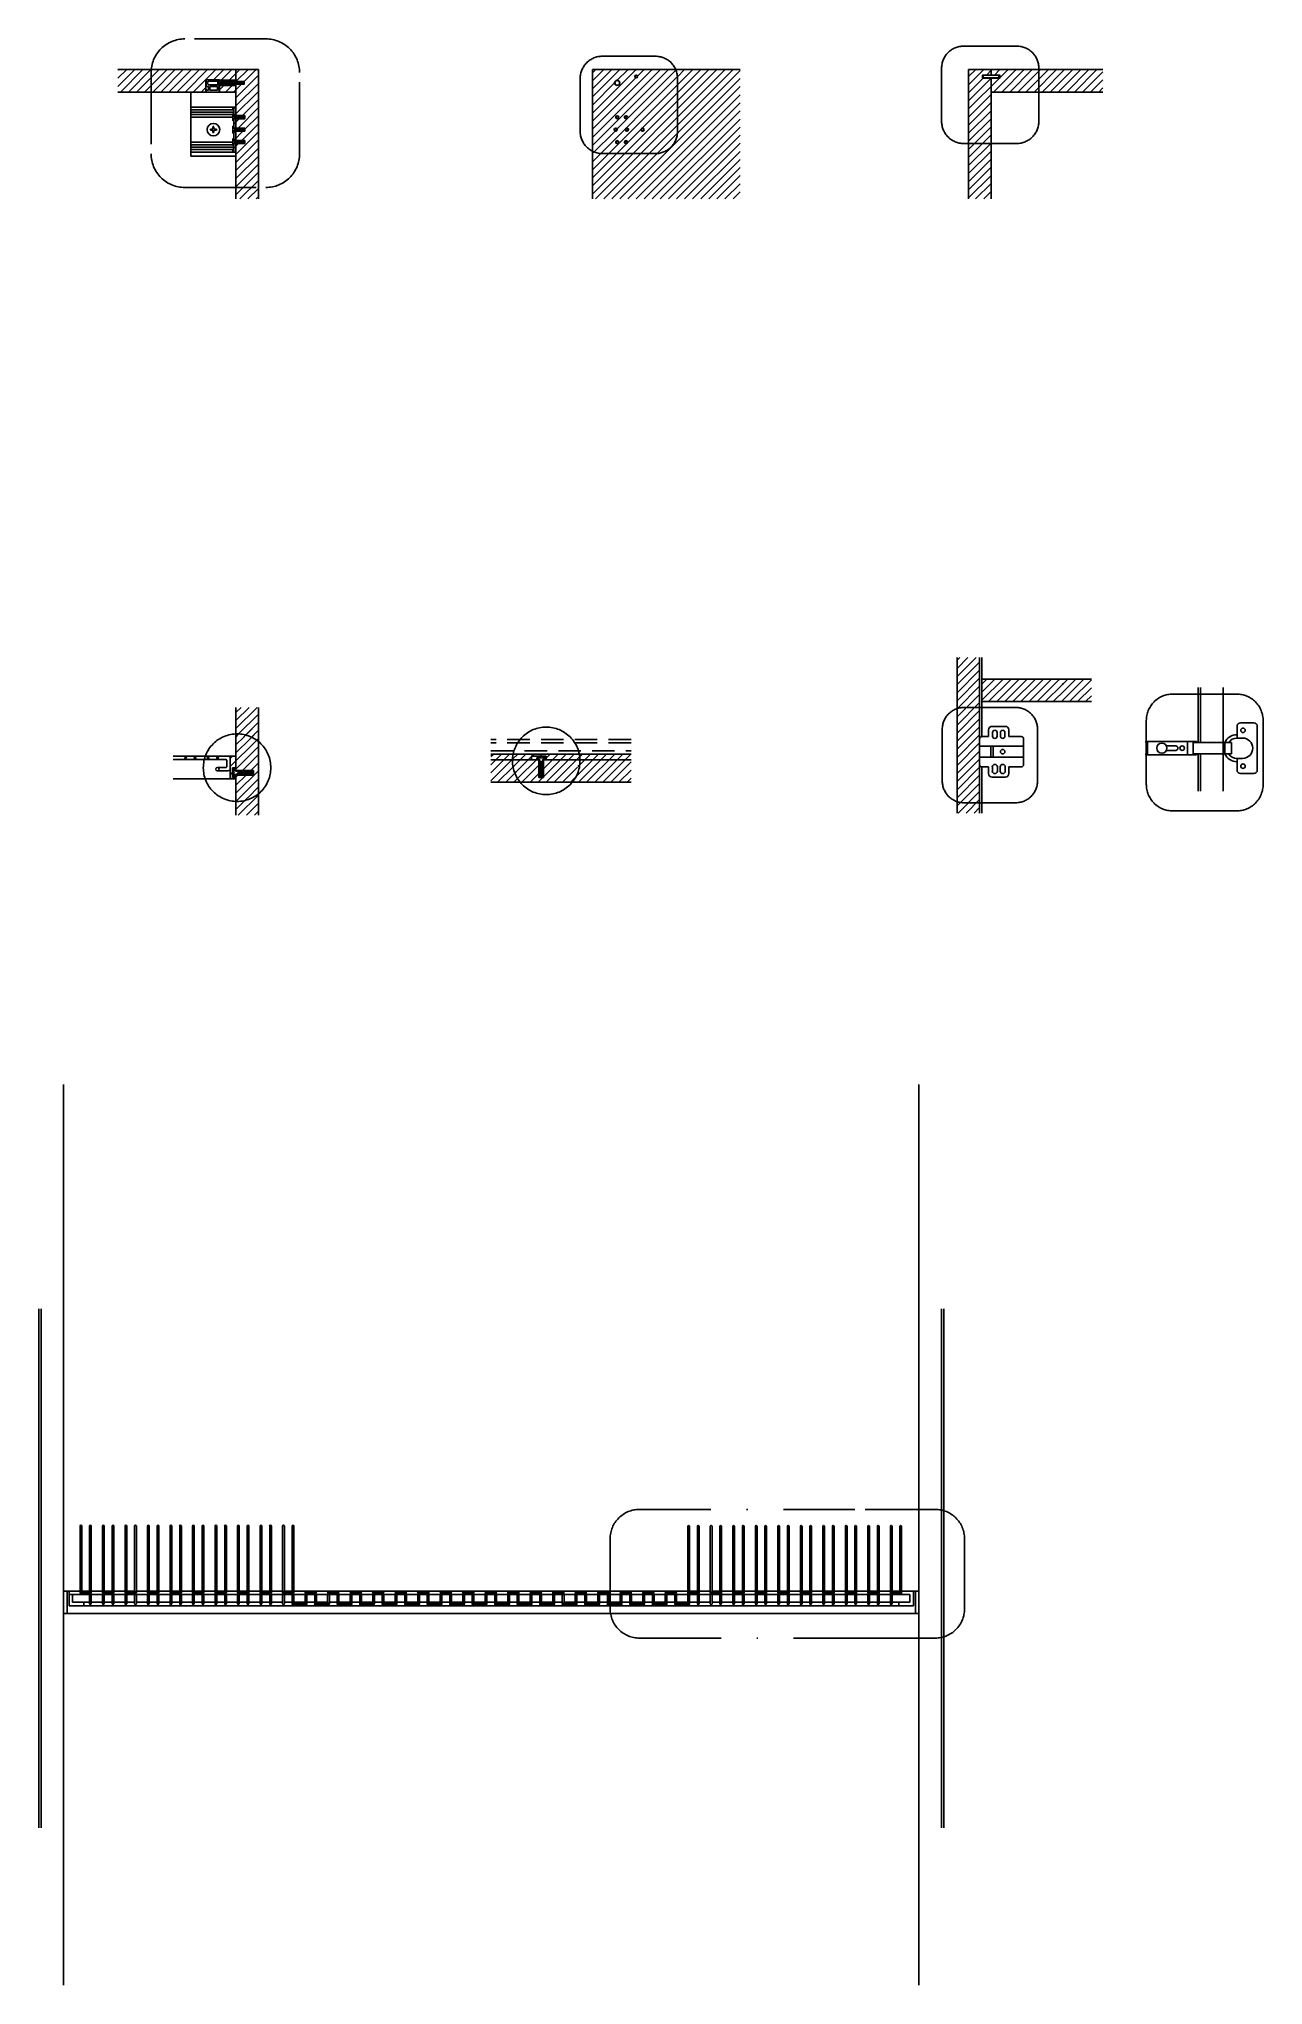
# Model space of a CAD drawing. Header units: millimetres. Extents: x 6386 to 13167, y 3420 to 7732.
# Drawn here: x 6685.6 to 6794.4, y 3419.7 to 3592.6 of the extents above; entities that cross this region are included whole.
import ezdxf

# ---------------------------------------------------------------- set-up
doc = ezdxf.new("R2010")
doc.units = ezdxf.units.MM
doc.linetypes.add('DASHED', pattern=[0.75, 0.5, -0.25])
doc.linetypes.add('TRATTOPUNTO', pattern=[25.4, 12.7, -6.35, 0, -6.35])
doc.layers.add('A-ANNO-SYMB', color=3, linetype='Continuous', lineweight=15)
for name, color, linetype in [('ARREDI SEZIONATI', 2, 'Continuous'), ('FINESTRE', 4, 'Continuous'), ('G-ANNO-LOGO', 3, 'Continuous'), ('linee sezionate', 4, 'Continuous'), ('prospetti', 2, 'Continuous'), ('simboli tratteggiati', 1, 'Continuous'), ('viti', 5, 'Continuous')]:
    doc.layers.add(name, color=color, linetype=linetype)

msp = doc.modelspace()

# ---------------------------------------------------------------- hatches: boundary and pattern name
at = {"layer": 'G-ANNO-LOGO'}
h = msp.add_hatch(dxfattribs=at)
h.set_pattern_fill('ANSI31', color=256, scale=0.16)
edge = h.paths.add_edge_path()
edge.add_line((6700.44, 3588.93), (6700.46, 3588.93))
edge.add_line((6700.46, 3588.93), (6701.66, 3588.93))
edge.add_line((6701.66, 3588.93), (6701.66, 3588.88))
edge.add_line((6701.66, 3588.88), (6703.12, 3588.88))
edge.add_line((6703.12, 3588.88), (6703.12, 3589.84))
edge.add_line((6703.12, 3589.84), (6695.59, 3589.84))
edge.add_arc((6698.58, 3589.56), 3, 174.505, 180)
edge.add_line((6695.58, 3589.56), (6695.58, 3587.84))
edge.add_line((6695.58, 3587.84), (6700.44, 3587.84))
edge.add_line((6700.44, 3587.84), (6700.44, 3588.93))
h.paths.add_polyline_path([(6705.12, 3589.84), (6703.12, 3589.84), (6703.12, 3588.88), (6703.12, 3588.77), (6703.86, 3588.77), (6703.86, 3588.53), (6703.12, 3588.53), (6703.12, 3588.44), (6703.12, 3588.42), (6703.12, 3586.13), (6703.02, 3586.5), (6702.82, 3586.5), (6702.92, 3586.13), (6702.92, 3585.74), (6703.06, 3585.74), (6702.98, 3585.47), (6702.92, 3585.47), (6702.92, 3584.64), (6703.05, 3584.64), (6703.91, 3584.64), (6703.91, 3584.36), (6703.12, 3584.36), (6703.12, 3583.53), (6703.91, 3583.53), (6703.91, 3583.26), (6703.12, 3583.26), (6703.12, 3582.87), (6703.12, 3579.36), (6705.12, 3579.36)])
edge = h.paths.add_edge_path(flags=16)
edge.add_line((6703.91, 3585.47), (6703.91, 3585.49))
edge.add_arc((6703.91, 3585.6), 0.113, 201.0753, 269.9959, ccw=False)
edge.add_line((6703.8, 3585.56), (6703.78, 3585.55))
edge.add_arc((6703.91, 3585.6), 0.137, 201.0759, 269.9966)
h.paths.add_polyline_path([(6703.58, 3585.47), (6703.15, 3585.47), (6703.22, 3585.68), (6703.64, 3585.68)], flags=16)
h.paths.add_polyline_path([(6703.12, 3588.42), (6701.8, 3588.42), (6701.66, 3588.42), (6701.66, 3587.84), (6703.12, 3587.84)])
h.paths.add_polyline_path([(6703.12, 3583.16), (6703.12, 3583.26), (6703.05, 3583.26), (6702.92, 3583.26), (6702.92, 3582.87), (6702.82, 3582.5), (6703.02, 3582.5), (6703.12, 3582.87)], flags=17)
h.paths.add_polyline_path([(6703.12, 3584.36), (6703.05, 3584.36), (6702.92, 3584.36), (6702.92, 3583.53), (6703.05, 3583.53), (6703.12, 3583.53)], flags=17)
edge = h.paths.add_edge_path(flags=16)
edge.add_arc((6738.69, 3589.23), 0.102, 0, 360)
edge = h.paths.add_edge_path(flags=16)
edge.add_arc((6737, 3585.6), 0.113, 0, 360)
edge = h.paths.add_edge_path(flags=16)
edge.add_arc((6737, 3588.65), 0.21, 0, 360)
edge = h.paths.add_edge_path(flags=16)
edge.add_arc((6737, 3583.39), 0.113, 0, 360)
h.paths.add_polyline_path([(6770.22, 3589.07), (6769.46, 3589.07), (6769.46, 3589.35), (6770.22, 3589.35), (6770.22, 3589.84), (6768.22, 3589.84), (6768.22, 3583.27), (6770.22, 3583.27)])
h.paths.add_polyline_path([(6774.46, 3589.84), (6770.22, 3589.84), (6770.22, 3589.35), (6770.98, 3589.35), (6770.98, 3589.07), (6770.22, 3589.07), (6770.22, 3587.84), (6774.46, 3587.84)])
edge = h.paths.add_edge_path()
edge.add_arc((6701.47, 3527.69), 0.15, 0, 360)
edge = h.paths.add_edge_path()
edge.add_arc((6703.04, 3528.77), 0.0729, 5.2428, 87.4319)
edge.add_line((6703.05, 3528.84), (6702.69, 3528.84))
edge.add_arc((6702.69, 3528.77), 0.0729, 92.5681, 174.7572)
edge.add_line((6702.62, 3528.78), (6702.62, 3526.91))
edge.add_arc((6702.69, 3526.92), 0.0729, 185.2428, 267.4319)
edge.add_line((6702.69, 3526.84), (6703.05, 3526.84))
edge.add_arc((6703.04, 3526.92), 0.0729, 272.5681, 354.7572)
edge.add_line((6703.12, 3526.91), (6703.12, 3526.94))
edge.add_line((6703.12, 3526.94), (6702.82, 3526.94))
edge.add_line((6702.82, 3526.94), (6702.82, 3527.81))
edge.add_line((6702.82, 3527.81), (6703.12, 3527.81))
edge.add_line((6703.12, 3527.81), (6703.12, 3528.78))
edge = h.paths.add_edge_path()
edge.add_arc((6703.22, 3527.82), 3, 50.7092, 90)
edge.add_arc((6703.22, 3527.82), 3, 90, 91.9146)
edge.add_line((6703.12, 3530.82), (6703.12, 3527.58))
edge.add_line((6703.12, 3527.58), (6704.69, 3527.58))
edge.add_line((6704.69, 3527.58), (6704.69, 3527.16))
edge.add_line((6704.69, 3527.16), (6703.12, 3527.16))
edge.add_line((6703.12, 3527.16), (6703.12, 3524.82))
edge.add_arc((6703.22, 3527.82), 3, 268.0854, 270)
edge.add_arc((6703.22, 3527.82), 3, 270, 309.2908)
edge.add_line((6705.12, 3525.5), (6705.12, 3530.14))
edge = h.paths.add_edge_path()
edge.add_arc((6689.5, 3528.66), 0.0753, 0, 360)
edge = h.paths.add_edge_path()
edge.add_arc((6690.65, 3528.66), 0.0753, 0, 360)
edge = h.paths.add_edge_path()
edge.add_line((6705.12, 3533.18), (6703.12, 3533.18))
edge.add_line((6703.12, 3533.18), (6703.12, 3530.82))
edge.add_arc((6703.22, 3527.82), 3, 50.7092, 91.9146, ccw=False)
edge.add_line((6705.12, 3530.14), (6705.12, 3533.18))
edge = h.paths.add_edge_path()
edge.add_line((6703.12, 3523.6), (6705.12, 3523.6))
edge.add_line((6705.12, 3523.6), (6705.12, 3525.5))
edge.add_arc((6703.22, 3527.82), 3, 270, 309.2908, ccw=False)
edge.add_arc((6703.22, 3527.82), 3, 268.0854, 270, ccw=False)
edge.add_line((6703.12, 3524.82), (6703.12, 3523.6))
edge = h.paths.add_edge_path()
edge.add_line((6692.64, 3589.84), (6692.64, 3587.84))
edge.add_line((6692.64, 3587.84), (6695.58, 3587.84))
edge.add_line((6695.58, 3587.84), (6695.58, 3589.56))
edge.add_arc((6698.58, 3589.56), 3, 174.505, 180, ccw=False)
edge.add_line((6695.59, 3589.84), (6692.64, 3589.84))
h.paths.add_polyline_path([(6703.12, 3578.34), (6705.12, 3578.34), (6705.12, 3579.36), (6703.12, 3579.36)])
edge = h.paths.add_edge_path()
edge.add_line((6747.93, 3578.34), (6747.93, 3589.84))
edge.add_line((6747.93, 3589.84), (6742.2, 3589.84))
edge.add_arc((6740.4, 3589.05), 1.97, 0, 23.7363, ccw=False)
edge.add_line((6742.36, 3589.05), (6742.36, 3584.34))
edge.add_arc((6740.4, 3584.34), 1.97, -90, 0, ccw=False)
edge.add_line((6740.4, 3582.37), (6735.68, 3582.37))
edge.add_arc((6735.68, 3584.34), 1.97, 243.3866, 270, ccw=False)
edge.add_line((6734.8, 3582.58), (6734.8, 3578.34))
edge.add_line((6734.8, 3578.34), (6747.93, 3578.34))
h.paths.add_polyline_path([(6780.14, 3587.84), (6780.14, 3589.84), (6774.46, 3589.84), (6774.46, 3587.84)])
h.paths.add_polyline_path([(6768.22, 3578.34), (6770.22, 3578.34), (6770.22, 3583.27), (6768.22, 3583.27)])
edge = h.paths.add_edge_path(flags=16)
edge.add_arc((6737.86, 3584.5), 0.137, 0, 360)
edge = h.paths.add_edge_path(flags=16)
edge.add_arc((6739.25, 3584.49), 0.137, 0, 360)
edge = h.paths.add_edge_path(flags=16)
edge.add_arc((6736.86, 3584.5), 0.137, 0, 360)
edge = h.paths.add_edge_path(flags=17)
edge.add_arc((6740.4, 3589.05), 1.97, 0, 23.7363)
edge.add_line((6742.2, 3589.84), (6734.8, 3589.84))
edge.add_line((6734.8, 3589.84), (6734.8, 3587.84))
edge.add_line((6734.8, 3587.84), (6734.8, 3582.58))
edge.add_arc((6735.68, 3584.34), 1.97, 243.3866, 270)
edge.add_line((6735.68, 3582.37), (6740.4, 3582.37))
edge.add_arc((6740.4, 3584.34), 1.97, 270, 360)
edge.add_line((6742.36, 3584.34), (6742.36, 3589.05))
h = msp.add_hatch(dxfattribs=at)
h.set_pattern_fill('ANSI31', color=256, scale=0.16)
h.set_pattern_definition([(45, (-111.2972, -45.74507), (-0.359210245, 0.359210245), [])])
h.paths.add_polyline_path([(6776.26, 3535.69), (6769.4, 3535.69), (6769.4, 3533.69), (6777.36, 3533.69, 0.197781)])
h.paths.add_polyline_path([(6769.2, 3537.6), (6767.2, 3537.6), (6767.2, 3536.35), (6769.2, 3536.35)])
h.paths.add_polyline_path([(6767.2, 3523.79), (6769.2, 3523.79), (6769.2, 3536.35), (6767.2, 3536.35)])
edge = h.paths.add_edge_path()
edge.add_line((6779.13, 3533.69), (6779.13, 3535.69))
edge.add_line((6779.13, 3535.69), (6776.26, 3535.69))
edge.add_arc((6774.38, 3533.35), 3, 6.5033, 51.2538, ccw=False)
edge.add_line((6777.36, 3533.69), (6779.13, 3533.69))
h = msp.add_hatch(dxfattribs=at)
h.set_pattern_fill('ANSI31', color=256, scale=0.16)
edge = h.paths.add_edge_path()
edge.add_line((6705.12, 3533.18), (6703.12, 3533.18))
edge.add_line((6703.12, 3533.18), (6703.12, 3530.82))
edge.add_arc((6703.22, 3527.82), 3, 90, 91.9146, ccw=False)
edge.add_arc((6703.22, 3527.82), 3, 50.7092, 90, ccw=False)
edge.add_line((6705.12, 3530.14), (6705.12, 3533.18))
h = msp.add_hatch(dxfattribs=at)
h.set_pattern_fill('ANSI31', color=256, scale=0.16)
h.paths.add_polyline_path([(6733.69, 3528.43, 0.008354), (6733.69, 3528.53), (6730.67, 3528.53), (6730.45, 3528.53), (6730.45, 3526.96), (6730.03, 3526.96), (6730.03, 3528.53), (6729.39, 3528.53), (6727.69, 3528.53, 0.008354), (6727.69, 3528.43, 0.173138), (6728.37, 3526.53), (6733.01, 3526.53, 0.173138)])
h.paths.add_polyline_path([(6729.39, 3528.83), (6730.67, 3528.83), (6730.67, 3528.53), (6733.69, 3528.53, 0.04203), (6733.63, 3529.03), (6727.75, 3529.03, 0.04203), (6727.69, 3528.53), (6729.39, 3528.53)])
edge = h.paths.add_edge_path()
edge.add_line((6738.23, 3528.53), (6738.23, 3529.03))
edge.add_line((6738.23, 3529.03), (6733.63, 3529.03))
edge.add_arc((6730.69, 3528.43), 3, 1.9146, 11.5415, ccw=False)
edge.add_line((6733.69, 3528.53), (6738.23, 3528.53))
edge = h.paths.add_edge_path()
edge.add_line((6738.23, 3526.53), (6738.23, 3528.53))
edge.add_line((6738.23, 3528.53), (6733.69, 3528.53))
edge.add_arc((6730.69, 3528.43), 3, 0, 1.9146, ccw=False)
edge.add_arc((6730.69, 3528.43), 3, -39.2908, 0, ccw=False)
edge.add_line((6733.01, 3526.53), (6738.23, 3526.53))
edge = h.paths.add_edge_path()
edge.add_line((6725.77, 3528.53), (6725.77, 3526.53))
edge.add_line((6725.77, 3526.53), (6728.37, 3526.53))
edge.add_arc((6730.69, 3528.43), 3, 180, 219.2908, ccw=False)
edge.add_arc((6730.69, 3528.43), 3, 178.0854, 180, ccw=False)
edge.add_line((6727.69, 3528.53), (6725.77, 3528.53))
edge = h.paths.add_edge_path()
edge.add_line((6725.77, 3529.03), (6725.77, 3528.53))
edge.add_line((6725.77, 3528.53), (6727.69, 3528.53))
edge.add_arc((6730.69, 3528.43), 3, 168.4585, 178.0854, ccw=False)
edge.add_line((6727.75, 3529.03), (6725.77, 3529.03))

# ---------------------------------------------------------------- linework, layer by layer
at = {"layer": 'A-ANNO-SYMB'}
msp.add_line((6700.46, 3588.93), (6700.44, 3588.93), dxfattribs=at)
at = {"layer": 'ARREDI SEZIONATI'}
for p, q in [((6729.39, 3528.53), (6730.03, 3528.53)), ((6730.03, 3528.53), (6730.12, 3528.53)), ((6730.36, 3528.53), (6730.67, 3528.53)), ((6702.25, 3527.84), (6701.47, 3527.84)), ((6701.47, 3527.54), (6702.44, 3527.54)), ((6702.32, 3527.91), (6702.32, 3528.48))]:
    msp.add_line(p, q, dxfattribs=at)
for centre, radius, start, end in [((6702.24, 3528.47), 0.0729, 5.2428, 87.4319), ((6702.41, 3528.64), 0.205, 3.6691, 81.0372), ((6702.22, 3527.94), 0.103, 286.0597, 341.2656), ((6702.42, 3527.74), 0.201, 278.1593, 357.1344)]:
    msp.add_arc(centre, radius, start, end, dxfattribs=at)
at = {"layer": 'FINESTRE'}
for p, q in [((6734.8, 3589.84), (6747.93, 3589.84)), ((6700.44, 3588.93), (6700.44, 3587.84)), ((6701.66, 3588.93), (6700.46, 3588.93)), ((6701.66, 3588.91), (6701.66, 3588.93)), ((6701.66, 3588.88), (6701.66, 3588.91)), ((6701.66, 3588.88), (6703.12, 3588.88)), ((6701.8, 3588.42), (6701.66, 3588.42)), ((6701.66, 3588.42), (6701.66, 3587.84)), ((6701.8, 3588.42), (6703.12, 3588.42)), ((6703.86, 3588.77), (6703.12, 3588.77)), ((6703.86, 3588.53), (6703.12, 3588.53)), ((6703.86, 3588.77), (6703.86, 3588.53)), ((6702.69, 3528.84), (6703.05, 3528.84))]:
    msp.add_line(p, q, dxfattribs=at)
for centre, radius in [((6738.69, 3589.23), 0.12), ((6737, 3588.65), 0.23), ((6737, 3585.6), 0.137), ((6737.78, 3585.6), 0.137), ((6736.86, 3584.5), 0.137), ((6737.86, 3584.5), 0.137), ((6739.25, 3584.49), 0.137), ((6737, 3583.39), 0.137), ((6737.78, 3583.39), 0.137)]:
    msp.add_circle(centre, radius, dxfattribs=at)
for centre, start, end in [((6702.69, 3528.77), 92.5681, 174.7572), ((6703.04, 3528.77), 5.2428, 87.4319), ((6702.69, 3526.92), 185.2428, 267.4319), ((6703.04, 3526.92), 272.5681, 354.7572)]:
    msp.add_arc(centre, 0.0729, start, end, dxfattribs=at)
at = {"layer": 'linee sezionate'}
for p, q in [((6692.64, 3589.84), (6705.12, 3589.84)), ((6703.12, 3588.88), (6703.12, 3589.84)), ((6705.12, 3589.84), (6705.12, 3578.34)), ((6734.8, 3589.84), (6734.8, 3587.84)), ((6780.14, 3589.84), (6768.22, 3589.84)), ((6768.22, 3589.84), (6768.22, 3578.34)), ((6770.22, 3589.35), (6770.22, 3589.84)), ((6770.22, 3589.07), (6770.22, 3578.34)), ((6692.64, 3587.84), (6700.44, 3587.84)), ((6703.12, 3587.84), (6701.66, 3587.84)), ((6701.66, 3587.84), (6703.12, 3587.84)), ((6703.12, 3588.42), (6703.12, 3585.84)), ((6734.8, 3587.84), (6734.8, 3578.34)), ((6780.14, 3587.84), (6770.22, 3587.84)), ((6702.82, 3586.5), (6702.92, 3586.13)), ((6702.92, 3586.13), (6702.92, 3585.74)), ((6703.05, 3585.74), (6702.92, 3585.74)), ((6703.02, 3586.5), (6703.12, 3586.13)), ((6703.05, 3585.74), (6703.91, 3585.74)), ((6703.12, 3586.13), (6703.12, 3585.74)), ((6703.91, 3585.74), (6703.91, 3585.47)), ((6703.05, 3584.64), (6702.91, 3584.64)), ((6703.05, 3584.36), (6702.91, 3584.36)), ((6702.92, 3585.47), (6702.92, 3584.63)), ((6703.05, 3585.47), (6702.92, 3585.47)), ((6702.92, 3584.36), (6702.92, 3583.53)), ((6703.91, 3585.47), (6703.05, 3585.47)), ((6703.05, 3584.64), (6703.91, 3584.64)), ((6703.91, 3584.36), (6703.05, 3584.36)), ((6703.12, 3585.47), (6703.12, 3584.64)), ((6703.12, 3584.36), (6703.12, 3583.53)), ((6703.17, 3585.52), (6703.7, 3585.52)), ((6703.17, 3584.42), (6703.7, 3584.42)), ((6703.91, 3584.64), (6703.91, 3584.36)), ((6702.82, 3582.5), (6702.92, 3582.87)), ((6703.05, 3583.53), (6702.92, 3583.53)), ((6702.92, 3583.26), (6702.92, 3582.87)), ((6703.05, 3583.26), (6702.92, 3583.26)), ((6703.02, 3582.5), (6703.12, 3582.87)), ((6703.05, 3583.53), (6703.91, 3583.53)), ((6703.91, 3583.26), (6703.05, 3583.26)), ((6703.12, 3583.26), (6703.12, 3582.87)), ((6703.12, 3583.16), (6703.12, 3578.34)), ((6703.17, 3583.31), (6703.7, 3583.31)), ((6703.91, 3583.53), (6703.91, 3583.26)), ((6767.2, 3523.79), (6767.2, 3537.6)), ((6769.2, 3523.79), (6769.2, 3537.6)), ((6769.4, 3530.59), (6769.4, 3537.6)), ((6779.13, 3535.69), (6769.4, 3535.69)), ((6779.13, 3533.69), (6769.4, 3533.69)), ((6703.12, 3533.18), (6703.12, 3527.5)), ((6705.12, 3533.18), (6705.12, 3523.6)), ((6702.62, 3528.78), (6702.62, 3526.91)), ((6738.23, 3529.03), (6725.77, 3529.03)), ((6729.39, 3528.53), (6725.77, 3528.53)), ((6730.67, 3528.83), (6729.39, 3528.83)), ((6729.39, 3528.53), (6729.39, 3528.83)), ((6730.03, 3526.96), (6730.03, 3528.53)), ((6730.45, 3528.53), (6730.45, 3526.96)), ((6730.67, 3528.53), (6730.67, 3528.83)), ((6738.23, 3528.53), (6730.67, 3528.53)), ((6702.69, 3526.84), (6703.05, 3526.84)), ((6702.82, 3527.81), (6702.82, 3526.94)), ((6703.12, 3527.81), (6702.82, 3527.81)), ((6703.12, 3526.94), (6702.82, 3526.94)), ((6703.12, 3527.58), (6704.69, 3527.58)), ((6703.12, 3527.25), (6703.12, 3523.6)), ((6704.69, 3527.16), (6703.12, 3527.16)), ((6704.69, 3527.58), (6704.69, 3527.16)), ((6730.45, 3526.96), (6730.03, 3526.96)), ((6769.4, 3523.79), (6769.4, 3527.89)), ((6738.23, 3526.53), (6725.77, 3526.53))]:
    msp.add_line(p, q, dxfattribs=at)
msp.add_lwpolyline([(6769.46, 3589.07), (6770.98, 3589.07), (6770.98, 3589.35), (6769.46, 3589.35)], close=True, dxfattribs=at)
for centre, radius in [((6698.65, 3528.66), 0.0753), ((6699.49, 3528.66), 0.0753), ((6700.65, 3528.68), 0.0753), ((6701.49, 3528.68), 0.0753), ((6701.47, 3527.69), 0.15)]:
    msp.add_circle(centre, radius, dxfattribs=at)
for centre, start, end in [((6700.65, 3528.68), 94.6919, 265.3081), ((6701.49, 3528.68), 274.6919, 85.3081)]:
    msp.add_arc(centre, 0.0753, start, end, dxfattribs=at)
at = {"layer": 'prospetti'}
for p, q in [((6770.22, 3589.35), (6770.22, 3589.33)), ((6770.22, 3589.09), (6770.22, 3589.07)), ((6699.12, 3587.84), (6699.12, 3582.14)), ((6700.46, 3587.84), (6700.44, 3587.84)), ((6701.66, 3587.84), (6701.64, 3587.84)), ((6703.12, 3588.88), (6703.12, 3588.86)), ((6703.12, 3588.44), (6703.12, 3588.42)), ((6699.12, 3582.14), (6703.12, 3582.14)), ((6788.63, 3534.94), (6788.63, 3530.05)), ((6788.83, 3530.05), (6788.83, 3534.94)), ((6790.83, 3525.74), (6790.83, 3534.94)), ((6697.55, 3528.84), (6702.69, 3528.84)), ((6697.55, 3528.54), (6702.25, 3528.54)), ((6788.63, 3529.05), (6788.63, 3525.74)), ((6788.83, 3525.74), (6788.83, 3529.05)), ((6703.05, 3526.84), (6697.55, 3526.84)), ((6687.81, 3419.68), (6687.81, 3499.68)), ((6763.81, 3499.68), (6763.81, 3419.68)), ((6685.61, 3479.74), (6685.61, 3433.64)), ((6685.81, 3433.64), (6685.81, 3479.74)), ((6765.81, 3479.74), (6765.81, 3433.64)), ((6766.01, 3479.74), (6766.01, 3433.64)), ((6763.81, 3452.68), (6687.81, 3452.68))]:
    msp.add_line(p, q, dxfattribs=at)
at = {"layer": 'simboli tratteggiati', "linetype": 'DASHED', "ltscale": 4}
for p, q in [((6738.23, 3530.33), (6725.77, 3530.33)), ((6738.23, 3530.03), (6725.77, 3530.03)), ((6725.77, 3529.33), (6738.23, 3529.33))]:
    msp.add_line(p, q, dxfattribs=at)
at = {"layer": 'simboli tratteggiati', "linetype": 'TRATTOPUNTO', "ltscale": 0.5}
for p, q in [((6738.97, 3461.93), (6759.02, 3461.93)), ((6759.02, 3450.5), (6738.97, 3450.5))]:
    msp.add_line(p, q, dxfattribs=at)
for points in [[(6698.58, 3579.36), (6705.78, 3579.36, 0.414214), (6708.78, 3582.36), (6708.78, 3589.56, 0.414214), (6705.78, 3592.56), (6698.58, 3592.56, 0.414214), (6695.58, 3589.56), (6695.58, 3582.36, 0.414214)], [(6735.68, 3582.37), (6740.4, 3582.37, 0.414214), (6742.36, 3584.34), (6742.36, 3589.05, 0.414214), (6740.4, 3591.02), (6735.68, 3591.02, 0.414214), (6733.71, 3589.05), (6733.71, 3584.34, 0.414214)], [(6767.78, 3583.27), (6772.5, 3583.27, 0.414214), (6774.46, 3585.24), (6774.46, 3589.95, 0.414214), (6772.5, 3591.92), (6767.78, 3591.92, 0.414214), (6765.82, 3589.95), (6765.82, 3585.24, 0.414214)], [(6786.36, 3523.98), (6792.03, 3523.98, 0.414214), (6794.39, 3526.34), (6794.39, 3532, 0.414214), (6792.03, 3534.36), (6786.36, 3534.36, 0.414214), (6784.01, 3532), (6784.01, 3526.34, 0.414214)], [(6772.42, 3524.71), (6767.8, 3524.71, -0.414214), (6765.88, 3526.63), (6765.88, 3531.25, -0.414214), (6767.8, 3533.17), (6772.42, 3533.17, -0.414214), (6774.34, 3531.25), (6774.34, 3526.63, -0.414214)]]:
    msp.add_lwpolyline(points, format="xyb", close=True, dxfattribs=at)
for points in [[(6700.22, 3527.82, -0.414214), (6703.22, 3530.82)], [(6706.22, 3527.82, 0.414214), (6703.22, 3530.82)], [(6727.69, 3528.43, -0.414214), (6730.69, 3531.43)], [(6730.69, 3531.43, -0.414214), (6733.69, 3528.43)], [(6703.22, 3524.82, -0.414214), (6700.22, 3527.82)], [(6703.22, 3524.82, 0.414214), (6706.22, 3527.82)], [(6727.69, 3528.43, 0.414214), (6730.69, 3525.43)], [(6730.69, 3525.43, 0.414214), (6733.69, 3528.43)], [(6745.21, 3461.93), (6738.97, 3461.93, 0.414214), (6736.37, 3459.33), (6736.37, 3453.1, 0.414214), (6738.97, 3450.5), (6745.21, 3450.5)], [(6759.02, 3461.93), (6765.26, 3461.93, -0.414214), (6767.86, 3459.33), (6767.86, 3453.1, -0.414214), (6765.26, 3450.5), (6759.02, 3450.5)]]:
    msp.add_lwpolyline(points, format="xyb", dxfattribs=at)
at = {"layer": 'viti'}
for p, q in [((6769.52, 3589.33), (6769.46, 3589.27)), ((6769.46, 3589.15), (6769.46, 3589.27)), ((6769.52, 3589.09), (6769.46, 3589.15)), ((6769.52, 3589.09), (6769.52, 3589.33)), ((6770.92, 3589.33), (6769.52, 3589.33)), ((6770.92, 3589.09), (6769.52, 3589.09)), ((6770.92, 3589.33), (6770.98, 3589.27)), ((6770.92, 3589.09), (6770.92, 3589.33)), ((6770.92, 3589.09), (6770.98, 3589.15)), ((6770.98, 3589.27), (6770.98, 3589.15)), ((6700.46, 3588.91), (6701.64, 3588.91)), ((6700.46, 3588.91), (6700.46, 3588.44)), ((6700.46, 3588.33), (6700.46, 3588.44)), ((6700.69, 3588.33), (6700.46, 3588.33)), ((6700.46, 3587.84), (6700.46, 3588)), ((6700.46, 3588), (6700.69, 3588)), ((6701.64, 3587.84), (6700.46, 3587.84)), ((6700.69, 3588), (6700.69, 3588.33)), ((6701.64, 3588.8), (6700.71, 3588.8)), ((6700.71, 3588.49), (6701.64, 3588.49)), ((6701.49, 3588.33), (6700.8, 3588.33)), ((6700.8, 3588.33), (6700.8, 3588)), ((6700.8, 3588), (6701.49, 3588)), ((6701.49, 3588.33), (6701.49, 3588)), ((6701.52, 3588.79), (6701.64, 3588.79)), ((6701.52, 3588.5), (6701.52, 3588.79)), ((6701.52, 3588.66), (6701.58, 3588.66)), ((6701.52, 3588.63), (6701.58, 3588.63)), ((6701.64, 3588.5), (6701.52, 3588.5)), ((6701.58, 3588.79), (6701.58, 3588.5)), ((6701.64, 3588.33), (6701.6, 3588.33)), ((6701.6, 3588), (6701.6, 3588.33)), ((6701.6, 3588), (6701.64, 3588)), ((6701.64, 3588.8), (6701.64, 3588.91)), ((6701.64, 3588.79), (6701.64, 3588.5)), ((6701.8, 3588.71), (6701.64, 3588.71)), ((6701.64, 3588.58), (6701.8, 3588.58)), ((6701.64, 3588.33), (6701.64, 3588.49)), ((6701.64, 3587.84), (6701.64, 3588)), ((6701.8, 3588.86), (6701.8, 3588.44)), ((6701.92, 3588.77), (6703, 3588.77)), ((6701.92, 3588.65), (6701.92, 3588.65)), ((6701.92, 3588.53), (6701.92, 3588.53)), ((6703, 3588.53), (6701.92, 3588.53)), ((6701.98, 3588.74), (6702.94, 3588.74)), ((6702.94, 3588.71), (6701.98, 3588.71)), ((6701.98, 3588.59), (6702.94, 3588.59)), ((6701.98, 3588.56), (6702.94, 3588.56)), ((6703, 3588.65), (6703, 3588.65)), ((6703, 3588.53), (6703, 3588.53)), ((6703.12, 3588.86), (6703.12, 3588.57)), ((6703.12, 3588.57), (6703.12, 3588.44)), ((6703.23, 3588.53), (6703.16, 3588.77)), ((6703.31, 3588.53), (6703.24, 3588.77)), ((6703.38, 3588.53), (6703.31, 3588.77)), ((6703.46, 3588.53), (6703.39, 3588.77)), ((6703.53, 3588.53), (6703.46, 3588.77)), ((6703.61, 3588.53), (6703.54, 3588.77)), ((6703.68, 3588.53), (6703.61, 3588.77)), ((6703.75, 3588.53), (6703.68, 3588.77)), ((6703.78, 3588.77), (6703.84, 3588.72)), ((6703.78, 3588.53), (6703.78, 3588.77)), ((6703.78, 3588.53), (6703.84, 3588.57)), ((6703.84, 3588.72), (6703.84, 3588.57)), ((6699.12, 3586.5), (6703.12, 3586.5)), ((6699.12, 3586.5), (6699.12, 3582.5)), ((6699.12, 3586.27), (6702.88, 3586.27)), ((6699.12, 3586.05), (6702.92, 3586.05)), ((6699.12, 3585.84), (6702.84, 3585.84)), ((6699.12, 3585.6), (6702.87, 3585.6)), ((6702.84, 3585.63), (6702.87, 3585.6)), ((6702.87, 3585.6), (6702.84, 3585.58)), ((6703.06, 3585.74), (6702.98, 3585.47)), ((6703.15, 3585.74), (6703.07, 3585.47)), ((6703.12, 3586.5), (6703.12, 3586.5)), ((6703.23, 3585.74), (6703.15, 3585.47)), ((6703.17, 3585.68), (6703.7, 3585.68)), ((6703.32, 3585.74), (6703.24, 3585.47)), ((6703.4, 3585.74), (6703.32, 3585.47)), ((6703.49, 3585.74), (6703.41, 3585.47)), ((6703.57, 3585.74), (6703.49, 3585.47)), ((6703.66, 3585.74), (6703.58, 3585.47)), ((6702.84, 3584.53), (6702.87, 3584.5)), ((6702.87, 3584.5), (6702.84, 3584.47)), ((6703.06, 3584.64), (6702.98, 3584.36)), ((6703.14, 3584.64), (6703.06, 3584.36)), ((6703.23, 3584.64), (6703.15, 3584.36)), ((6703.17, 3584.58), (6703.7, 3584.58)), ((6703.32, 3584.64), (6703.24, 3584.36)), ((6703.4, 3584.64), (6703.32, 3584.36)), ((6703.49, 3584.64), (6703.41, 3584.36)), ((6703.57, 3584.64), (6703.49, 3584.36)), ((6703.66, 3584.64), (6703.58, 3584.36)), ((6699.12, 3583.39), (6702.87, 3583.39)), ((6699.12, 3583.16), (6702.84, 3583.16)), ((6699.12, 3582.95), (6702.92, 3582.95)), ((6699.12, 3582.73), (6702.88, 3582.73)), ((6703.12, 3582.5), (6699.12, 3582.5)), ((6702.84, 3583.42), (6702.87, 3583.39)), ((6702.87, 3583.39), (6702.84, 3583.37)), ((6703.06, 3583.53), (6702.98, 3583.26)), ((6703.15, 3583.53), (6703.07, 3583.26)), ((6703.12, 3582.5), (6703.12, 3582.5)), ((6703.23, 3583.53), (6703.15, 3583.26)), ((6703.17, 3583.48), (6703.7, 3583.48)), ((6703.32, 3583.53), (6703.24, 3583.26)), ((6703.4, 3583.53), (6703.32, 3583.26)), ((6703.49, 3583.53), (6703.41, 3583.26)), ((6703.57, 3583.53), (6703.49, 3583.26)), ((6703.66, 3583.53), (6703.58, 3583.26)), ((6769.2, 3530.39), (6769.2, 3528.09)), ((6770, 3530.59), (6769.4, 3530.59)), ((6770, 3530.59), (6770, 3531.19)), ((6770.3, 3531.49), (6771.5, 3531.49)), ((6770.35, 3530.95), (6770.35, 3530.62)), ((6770.75, 3530.62), (6770.75, 3530.95)), ((6771.05, 3530.95), (6771.05, 3530.62)), ((6771.45, 3530.62), (6771.45, 3530.95)), ((6771.8, 3531.19), (6771.8, 3530.59)), ((6771.8, 3530.59), (6772.9, 3530.59)), ((6773.1, 3530.39), (6773.1, 3528.09)), ((6792.07, 3530.45), (6792.07, 3531.5)), ((6792.57, 3530.45), (6792.07, 3530.45)), ((6792.37, 3531.8), (6793.57, 3531.8)), ((6793.87, 3531.5), (6793.87, 3527.6)), ((6729.85, 3528.7), (6729.85, 3528.62)), ((6729.85, 3528.62), (6730.12, 3528.53)), ((6730.24, 3528.66), (6730.2, 3528.7)), ((6730.28, 3528.7), (6730.24, 3528.66)), ((6730.63, 3528.62), (6730.36, 3528.53)), ((6730.63, 3528.7), (6730.63, 3528.62)), ((6773.1, 3529.74), (6769.2, 3529.74)), ((6773.1, 3528.74), (6769.2, 3528.74)), ((6770.2, 3529.74), (6770.2, 3528.74)), ((6770.4, 3529.74), (6770.4, 3528.74)), ((6788.46, 3530.15), (6783.96, 3530.15)), ((6783.96, 3530.05), (6783.96, 3530.15)), ((6783.96, 3530.05), (6784.11, 3530.05)), ((6783.96, 3528.95), (6783.96, 3529.05)), ((6783.96, 3529.05), (6784.11, 3529.05)), ((6788.46, 3528.95), (6783.96, 3528.95)), ((6784.11, 3529.05), (6784.11, 3530.05)), ((6786.62, 3529.75), (6785.79, 3529.75)), ((6785.79, 3529.35), (6786.62, 3529.35)), ((6787.67, 3530.15), (6787.67, 3528.95)), ((6791.58, 3530.05), (6788.16, 3530.05)), ((6788.16, 3529.05), (6788.16, 3530.05)), ((6791.58, 3529.05), (6788.16, 3529.05)), ((6788.46, 3530.05), (6788.46, 3530.15)), ((6788.46, 3529.05), (6788.46, 3528.95)), ((6790.83, 3530.05), (6790.83, 3529.05)), ((6790.98, 3530.05), (6790.98, 3529.05)), ((6791.58, 3529.05), (6791.58, 3530.05)), ((6792.07, 3527.6), (6792.07, 3528.65)), ((6792.57, 3528.65), (6792.07, 3528.65)), ((6702.94, 3527.76), (6703.02, 3527.76)), ((6702.94, 3527.42), (6702.99, 3527.37)), ((6702.99, 3527.37), (6702.94, 3527.33)), ((6702.94, 3526.98), (6703.02, 3526.98)), ((6703.02, 3527.76), (6703.12, 3527.5)), ((6703.02, 3526.98), (6703.12, 3527.25)), ((6703.37, 3527.58), (6703.25, 3527.16)), ((6703.5, 3527.58), (6703.38, 3527.16)), ((6703.63, 3527.58), (6703.51, 3527.16)), ((6703.76, 3527.58), (6703.64, 3527.16)), ((6703.89, 3527.58), (6703.77, 3527.16)), ((6704.02, 3527.58), (6703.9, 3527.16)), ((6704.15, 3527.58), (6704.03, 3527.16)), ((6704.28, 3527.58), (6704.16, 3527.16)), ((6704.41, 3527.58), (6704.28, 3527.16)), ((6704.54, 3527.58), (6704.41, 3527.16)), ((6704.67, 3527.58), (6704.54, 3527.16)), ((6704.69, 3527.25), (6704.69, 3527.5)), ((6730.45, 3528.28), (6730.03, 3528.4)), ((6730.45, 3528.15), (6730.03, 3528.27)), ((6730.45, 3528.02), (6730.03, 3528.14)), ((6730.45, 3527.89), (6730.03, 3528.01)), ((6730.45, 3527.76), (6730.03, 3527.88)), ((6730.45, 3527.63), (6730.03, 3527.75)), ((6730.45, 3527.5), (6730.03, 3527.62)), ((6730.45, 3527.37), (6730.03, 3527.49)), ((6730.45, 3527.24), (6730.03, 3527.36)), ((6730.45, 3527.11), (6730.03, 3527.23)), ((6730.45, 3526.98), (6730.03, 3527.1)), ((6730.12, 3526.96), (6730.36, 3526.96)), ((6770, 3527.89), (6769.4, 3527.89)), ((6770, 3527.29), (6770, 3527.89)), ((6771.5, 3526.99), (6770.3, 3526.99)), ((6770.33, 3527.52), (6770.33, 3527.89)), ((6770.78, 3527.89), (6770.78, 3527.52)), ((6771.03, 3527.52), (6771.03, 3527.89)), ((6771.48, 3527.89), (6771.48, 3527.52)), ((6771.8, 3527.89), (6771.8, 3527.29)), ((6771.8, 3527.89), (6772.9, 3527.89)), ((6793.57, 3527.3), (6792.37, 3527.3)), ((6689.27, 3454.53), (6689.27, 3460.46)), ((6689.42, 3460.46), (6689.42, 3454.6)), ((6690.12, 3460.46), (6690.12, 3454.6)), ((6690.27, 3454.53), (6690.27, 3460.46)), ((6691.27, 3454.53), (6691.27, 3460.46)), ((6691.42, 3460.46), (6691.42, 3454.6)), ((6692.12, 3460.46), (6692.12, 3454.6)), ((6692.27, 3454.53), (6692.27, 3460.46)), ((6693.27, 3454.53), (6693.27, 3460.46)), ((6693.42, 3460.46), (6693.42, 3454.6)), ((6694.12, 3460.46), (6694.12, 3454.6)), ((6694.27, 3454.53), (6694.27, 3460.46)), ((6695.27, 3454.53), (6695.27, 3460.46)), ((6695.42, 3460.46), (6695.42, 3454.6)), ((6696.12, 3460.46), (6696.12, 3454.6)), ((6696.27, 3454.53), (6696.27, 3460.46)), ((6697.27, 3454.53), (6697.27, 3460.46)), ((6697.42, 3460.46), (6697.42, 3454.6)), ((6698.12, 3460.46), (6698.12, 3454.6)), ((6698.27, 3454.53), (6698.27, 3460.46)), ((6699.27, 3454.53), (6699.27, 3460.46)), ((6699.42, 3460.46), (6699.42, 3454.6)), ((6700.12, 3460.46), (6700.12, 3454.6)), ((6700.27, 3454.53), (6700.27, 3460.46)), ((6701.27, 3454.53), (6701.27, 3460.46)), ((6701.42, 3460.46), (6701.42, 3454.6)), ((6702.12, 3460.46), (6702.12, 3454.6)), ((6702.27, 3454.53), (6702.27, 3460.46)), ((6703.27, 3454.53), (6703.27, 3460.46)), ((6703.42, 3460.46), (6703.42, 3454.6)), ((6704.12, 3460.46), (6704.12, 3454.6)), ((6704.27, 3454.53), (6704.27, 3460.46)), ((6705.27, 3454.53), (6705.27, 3460.46)), ((6705.42, 3460.46), (6705.42, 3454.6)), ((6706.12, 3460.46), (6706.12, 3454.6)), ((6706.27, 3454.53), (6706.27, 3460.46)), ((6707.27, 3454.53), (6707.27, 3460.46)), ((6707.42, 3460.46), (6707.42, 3454.6)), ((6708.12, 3460.46), (6708.12, 3454.6)), ((6708.27, 3454.53), (6708.27, 3460.46)), ((6743.27, 3454.5), (6743.27, 3460.44)), ((6743.42, 3460.44), (6743.42, 3454.58)), ((6744.12, 3460.44), (6744.12, 3454.58)), ((6744.27, 3454.5), (6744.27, 3460.44)), ((6745.27, 3454.5), (6745.27, 3460.44)), ((6745.42, 3460.44), (6745.42, 3454.58)), ((6746.12, 3460.44), (6746.12, 3454.58)), ((6746.27, 3454.5), (6746.27, 3460.44)), ((6747.27, 3454.5), (6747.27, 3460.44)), ((6747.42, 3460.44), (6747.42, 3454.58)), ((6748.12, 3460.44), (6748.12, 3454.58)), ((6748.27, 3454.5), (6748.27, 3460.44)), ((6749.27, 3454.5), (6749.27, 3460.44)), ((6749.42, 3460.44), (6749.42, 3454.58)), ((6750.12, 3460.44), (6750.12, 3454.58)), ((6750.27, 3454.5), (6750.27, 3460.44)), ((6751.27, 3454.5), (6751.27, 3460.44)), ((6751.42, 3460.44), (6751.42, 3454.58)), ((6752.12, 3460.44), (6752.12, 3454.58)), ((6752.27, 3454.5), (6752.27, 3460.44)), ((6753.27, 3454.5), (6753.27, 3460.44)), ((6753.42, 3460.44), (6753.42, 3454.58)), ((6754.12, 3460.44), (6754.12, 3454.58)), ((6754.27, 3454.5), (6754.27, 3460.44)), ((6755.27, 3454.5), (6755.27, 3460.44)), ((6755.42, 3460.44), (6755.42, 3454.58)), ((6756.12, 3460.44), (6756.12, 3454.58)), ((6756.27, 3454.5), (6756.27, 3460.44)), ((6757.27, 3454.5), (6757.27, 3460.44)), ((6757.42, 3460.44), (6757.42, 3454.58)), ((6758.12, 3460.44), (6758.12, 3454.58)), ((6758.27, 3454.5), (6758.27, 3460.44)), ((6759.27, 3454.5), (6759.27, 3460.44)), ((6759.42, 3460.44), (6759.42, 3454.58)), ((6760.12, 3460.44), (6760.12, 3454.58)), ((6760.27, 3454.5), (6760.27, 3460.44)), ((6761.27, 3454.5), (6761.27, 3460.44)), ((6761.42, 3460.44), (6761.42, 3454.58)), ((6762.12, 3460.44), (6762.12, 3454.58)), ((6762.27, 3454.5), (6762.27, 3460.44)), ((6689.27, 3454.68), (6687.81, 3454.68)), ((6687.81, 3454.68), (6688.11, 3454.68)), ((6688.11, 3454.68), (6688.11, 3452.68)), ((6688.31, 3454.68), (6688.31, 3453.38)), ((6690.12, 3454.38), (6688.31, 3454.38)), ((6688.61, 3453.68), (6688.61, 3454.38)), ((6689.34, 3454.6), (6690.2, 3454.6)), ((6690.2, 3454.45), (6689.34, 3454.45)), ((6690.12, 3454.68), (6689.42, 3454.68)), ((6763.01, 3454.38), (6690.12, 3454.38)), ((6690.12, 3454.38), (6690.12, 3453.53)), ((6691.27, 3454.68), (6690.27, 3454.68)), ((6690.27, 3453.53), (6690.27, 3454.38)), ((6691.27, 3454.38), (6691.27, 3453.53)), ((6691.34, 3454.6), (6692.2, 3454.6)), ((6692.2, 3454.45), (6691.34, 3454.45)), ((6692.12, 3454.68), (6691.42, 3454.68)), ((6691.42, 3454.38), (6691.42, 3453.53)), ((6692.12, 3454.38), (6692.12, 3453.53)), ((6693.27, 3454.68), (6692.27, 3454.68)), ((6692.27, 3453.53), (6692.27, 3454.38)), ((6693.27, 3454.38), (6693.27, 3453.53)), ((6693.34, 3454.6), (6694.2, 3454.6)), ((6694.2, 3454.45), (6693.34, 3454.45)), ((6694.12, 3454.68), (6693.42, 3454.68)), ((6693.42, 3454.38), (6693.42, 3453.53)), ((6694.12, 3454.38), (6694.12, 3453.53)), ((6695.27, 3454.68), (6694.27, 3454.68)), ((6694.27, 3453.53), (6694.27, 3454.38)), ((6695.27, 3454.38), (6695.27, 3453.53)), ((6695.34, 3454.6), (6696.2, 3454.6)), ((6696.2, 3454.45), (6695.34, 3454.45)), ((6696.12, 3454.68), (6695.42, 3454.68)), ((6695.42, 3454.38), (6695.42, 3453.53)), ((6696.12, 3454.38), (6696.12, 3453.53)), ((6697.27, 3454.68), (6696.27, 3454.68)), ((6696.27, 3453.53), (6696.27, 3454.38)), ((6697.27, 3454.38), (6697.27, 3453.53)), ((6697.34, 3454.6), (6698.2, 3454.6)), ((6698.2, 3454.45), (6697.34, 3454.45)), ((6698.12, 3454.68), (6697.42, 3454.68)), ((6697.42, 3454.38), (6697.42, 3453.53)), ((6698.2, 3454.45), (6698.12, 3454.45)), ((6698.12, 3454.38), (6698.12, 3453.53)), ((6699.27, 3454.68), (6698.27, 3454.68)), ((6698.27, 3453.53), (6698.27, 3454.38)), ((6699.27, 3454.38), (6699.27, 3453.53)), ((6699.34, 3454.6), (6700.2, 3454.6)), ((6700.2, 3454.45), (6699.34, 3454.45)), ((6700.12, 3454.68), (6699.42, 3454.68)), ((6699.42, 3454.38), (6699.42, 3453.53)), ((6700.12, 3454.38), (6700.12, 3453.53)), ((6701.27, 3454.68), (6700.27, 3454.68)), ((6700.27, 3453.53), (6700.27, 3454.38)), ((6701.27, 3454.53), (6701.27, 3453.53)), ((6701.34, 3454.6), (6702.2, 3454.6)), ((6702.2, 3454.45), (6701.34, 3454.45)), ((6702.12, 3454.68), (6701.42, 3454.68)), ((6701.42, 3454.45), (6701.42, 3453.53)), ((6702.12, 3454.38), (6702.12, 3453.53)), ((6703.27, 3454.68), (6702.27, 3454.68)), ((6702.27, 3453.53), (6702.27, 3454.38)), ((6703.27, 3454.38), (6703.27, 3453.53)), ((6703.34, 3454.6), (6704.2, 3454.6)), ((6704.2, 3454.45), (6703.34, 3454.45)), ((6704.12, 3454.68), (6703.42, 3454.68)), ((6703.42, 3454.38), (6703.42, 3453.53)), ((6704.12, 3454.45), (6704.12, 3453.53)), ((6705.27, 3454.68), (6704.27, 3454.68)), ((6704.27, 3453.53), (6704.27, 3454.53)), ((6705.27, 3454.53), (6705.27, 3453.53)), ((6705.34, 3454.6), (6706.2, 3454.6)), ((6706.2, 3454.45), (6705.34, 3454.45)), ((6706.12, 3454.68), (6705.42, 3454.68)), ((6705.42, 3454.45), (6705.42, 3453.53)), ((6706.12, 3454.38), (6706.12, 3453.53)), ((6707.27, 3454.68), (6706.27, 3454.68)), ((6706.27, 3453.53), (6706.27, 3454.38)), ((6707.27, 3454.38), (6707.27, 3453.53)), ((6707.34, 3454.6), (6708.2, 3454.6)), ((6708.2, 3454.45), (6707.34, 3454.45)), ((6708.12, 3454.68), (6707.42, 3454.68)), ((6707.42, 3454.38), (6707.42, 3453.53)), ((6708.12, 3454.38), (6708.12, 3453.53)), ((6743.27, 3454.68), (6708.27, 3454.68)), ((6708.27, 3453.6), (6708.27, 3454.38)), ((6709.27, 3454.38), (6709.27, 3453.6)), ((6709.34, 3454.6), (6710.2, 3454.6)), ((6710.2, 3454.45), (6709.34, 3454.45)), ((6709.42, 3454.38), (6709.42, 3453.53)), ((6710.12, 3454.38), (6710.12, 3453.53)), ((6710.27, 3453.6), (6710.27, 3454.38)), ((6711.27, 3454.38), (6711.27, 3453.6)), ((6711.34, 3454.6), (6712.2, 3454.6)), ((6712.2, 3454.45), (6711.34, 3454.45)), ((6711.42, 3454.38), (6711.42, 3453.53)), ((6712.12, 3454.38), (6712.12, 3453.53)), ((6712.27, 3453.6), (6712.27, 3454.38)), ((6713.27, 3454.38), (6713.27, 3453.6)), ((6713.34, 3454.6), (6714.2, 3454.6)), ((6714.2, 3454.45), (6713.34, 3454.45)), ((6713.42, 3454.38), (6713.42, 3453.53)), ((6714.12, 3454.38), (6714.12, 3453.53)), ((6714.27, 3453.6), (6714.27, 3454.38)), ((6715.27, 3454.38), (6715.27, 3453.6)), ((6715.34, 3454.6), (6716.2, 3454.6)), ((6716.2, 3454.45), (6715.34, 3454.45)), ((6715.42, 3454.38), (6715.42, 3453.53)), ((6716.12, 3454.38), (6716.12, 3453.53)), ((6716.27, 3453.6), (6716.27, 3454.38)), ((6717.27, 3454.38), (6717.27, 3453.6)), ((6717.34, 3454.6), (6718.2, 3454.6)), ((6718.2, 3454.45), (6717.34, 3454.45)), ((6717.42, 3454.38), (6717.42, 3453.53)), ((6718.12, 3454.38), (6718.12, 3453.53)), ((6718.27, 3453.6), (6718.27, 3454.38)), ((6719.27, 3454.38), (6719.27, 3453.6)), ((6719.34, 3454.6), (6720.2, 3454.6)), ((6720.2, 3454.45), (6719.34, 3454.45)), ((6719.42, 3454.38), (6719.42, 3453.53)), ((6720.12, 3454.38), (6720.12, 3453.53)), ((6720.27, 3453.6), (6720.27, 3454.38)), ((6721.27, 3454.38), (6721.27, 3453.6)), ((6721.34, 3454.6), (6722.2, 3454.6)), ((6722.2, 3454.45), (6721.34, 3454.45)), ((6721.42, 3454.38), (6721.42, 3453.53)), ((6722.12, 3454.38), (6722.12, 3453.53)), ((6722.27, 3453.6), (6722.27, 3454.38)), ((6723.27, 3454.38), (6723.27, 3453.6)), ((6723.34, 3454.6), (6724.2, 3454.6)), ((6724.2, 3454.45), (6723.34, 3454.45)), ((6723.42, 3454.38), (6723.42, 3453.53)), ((6724.12, 3454.38), (6724.12, 3453.53)), ((6724.27, 3453.6), (6724.27, 3454.38)), ((6725.27, 3454.53), (6725.27, 3454.51)), ((6725.27, 3454.38), (6725.27, 3453.6)), ((6725.34, 3454.59), (6726.2, 3454.59)), ((6726.2, 3454.44), (6725.34, 3454.44)), ((6725.42, 3454.38), (6725.42, 3453.53)), ((6726.12, 3454.38), (6726.12, 3453.53)), ((6726.27, 3453.6), (6726.27, 3454.38)), ((6727.27, 3454.53), (6727.27, 3454.51)), ((6727.27, 3454.38), (6727.27, 3453.6)), ((6727.34, 3454.59), (6728.2, 3454.59)), ((6728.2, 3454.44), (6727.34, 3454.44)), ((6727.42, 3454.38), (6727.42, 3453.53)), ((6728.12, 3454.38), (6728.12, 3453.53)), ((6728.27, 3453.6), (6728.27, 3454.38)), ((6729.27, 3454.53), (6729.27, 3454.51)), ((6729.27, 3454.38), (6729.27, 3453.6)), ((6729.34, 3454.59), (6730.2, 3454.59)), ((6730.2, 3454.44), (6729.34, 3454.44)), ((6729.42, 3454.38), (6729.42, 3453.53)), ((6730.12, 3454.38), (6730.12, 3453.53)), ((6730.27, 3453.6), (6730.27, 3454.38)), ((6731.27, 3454.53), (6731.27, 3454.51)), ((6731.27, 3454.38), (6731.27, 3453.6)), ((6731.34, 3454.59), (6732.2, 3454.59)), ((6732.2, 3454.44), (6731.34, 3454.44)), ((6731.42, 3454.38), (6731.42, 3453.53)), ((6732.12, 3454.38), (6732.12, 3453.53)), ((6732.27, 3453.6), (6732.27, 3454.38)), ((6733.27, 3454.53), (6733.27, 3454.5)), ((6733.27, 3454.38), (6733.27, 3453.6)), ((6733.34, 3454.59), (6734.2, 3454.59)), ((6734.2, 3454.44), (6733.34, 3454.44)), ((6733.42, 3454.38), (6733.42, 3453.53)), ((6734.12, 3454.38), (6734.12, 3453.53)), ((6734.27, 3453.6), (6734.27, 3454.38)), ((6735.27, 3454.53), (6735.27, 3454.5)), ((6735.27, 3454.38), (6735.27, 3453.6)), ((6735.34, 3454.59), (6736.2, 3454.59)), ((6736.2, 3454.44), (6735.34, 3454.44)), ((6735.42, 3454.38), (6735.42, 3453.53)), ((6736.12, 3454.38), (6736.12, 3453.53)), ((6736.27, 3453.6), (6736.27, 3454.38)), ((6737.27, 3454.53), (6737.27, 3454.5)), ((6737.27, 3454.38), (6737.27, 3453.6)), ((6737.34, 3454.59), (6738.2, 3454.59)), ((6738.2, 3454.44), (6737.34, 3454.44)), ((6737.42, 3454.38), (6737.42, 3453.53)), ((6738.12, 3454.38), (6738.12, 3453.53)), ((6738.27, 3453.6), (6738.27, 3454.38)), ((6739.27, 3454.53), (6739.27, 3454.5)), ((6739.27, 3454.38), (6739.27, 3453.6)), ((6739.34, 3454.59), (6740.2, 3454.59)), ((6740.2, 3454.44), (6739.34, 3454.44)), ((6739.42, 3454.38), (6739.42, 3453.53)), ((6740.12, 3454.38), (6740.12, 3453.53)), ((6740.27, 3453.6), (6740.27, 3454.38)), ((6741.27, 3454.52), (6741.27, 3454.49)), ((6741.27, 3454.38), (6741.27, 3453.6)), ((6741.34, 3454.58), (6742.2, 3454.58)), ((6742.2, 3454.43), (6741.34, 3454.43)), ((6741.42, 3454.38), (6741.42, 3453.53)), ((6742.12, 3454.38), (6742.12, 3453.53)), ((6742.27, 3453.6), (6742.27, 3454.38)), ((6743.27, 3454.53), (6743.27, 3454.49)), ((6743.27, 3454.38), (6743.27, 3453.6)), ((6743.34, 3454.58), (6744.2, 3454.58)), ((6744.2, 3454.43), (6743.34, 3454.43)), ((6744.12, 3454.68), (6743.42, 3454.68)), ((6743.42, 3454.38), (6743.42, 3453.53)), ((6744.12, 3454.38), (6744.12, 3453.53)), ((6745.27, 3454.68), (6744.27, 3454.68)), ((6744.27, 3454.38), (6744.27, 3453.53)), ((6745.27, 3454.52), (6745.27, 3454.49)), ((6745.27, 3453.53), (6745.27, 3454.38)), ((6745.34, 3454.58), (6746.2, 3454.58)), ((6746.2, 3454.43), (6745.34, 3454.43)), ((6746.12, 3454.68), (6745.42, 3454.68)), ((6745.42, 3454.38), (6745.42, 3453.53)), ((6746.12, 3454.45), (6746.12, 3453.53)), ((6747.27, 3454.68), (6746.27, 3454.68)), ((6746.27, 3454.53), (6746.27, 3453.53)), ((6747.27, 3453.53), (6747.27, 3454.53)), ((6747.27, 3454.52), (6747.27, 3454.49)), ((6747.34, 3454.58), (6748.2, 3454.58)), ((6748.2, 3454.43), (6747.34, 3454.43)), ((6748.12, 3454.68), (6747.42, 3454.68)), ((6747.42, 3454.45), (6747.42, 3453.53)), ((6748.12, 3454.38), (6748.12, 3453.53)), ((6749.27, 3454.68), (6748.27, 3454.68)), ((6748.27, 3454.38), (6748.27, 3453.53)), ((6749.27, 3454.53), (6749.27, 3454.49)), ((6749.27, 3453.53), (6749.27, 3454.38)), ((6749.34, 3454.58), (6750.2, 3454.58)), ((6750.2, 3454.43), (6749.34, 3454.43)), ((6750.12, 3454.68), (6749.42, 3454.68)), ((6749.42, 3454.38), (6749.42, 3453.53)), ((6750.12, 3454.45), (6750.12, 3453.53)), ((6751.27, 3454.68), (6750.27, 3454.68)), ((6750.27, 3454.53), (6750.27, 3453.53)), ((6751.27, 3453.53), (6751.27, 3454.38)), ((6751.34, 3454.58), (6752.2, 3454.58)), ((6752.2, 3454.43), (6751.34, 3454.43)), ((6752.12, 3454.68), (6751.42, 3454.68)), ((6751.42, 3454.38), (6751.42, 3453.53)), ((6752.12, 3454.38), (6752.12, 3453.53)), ((6753.27, 3454.68), (6752.27, 3454.68)), ((6752.27, 3454.38), (6752.27, 3453.53)), ((6753.27, 3453.53), (6753.27, 3454.38)), ((6753.34, 3454.58), (6754.2, 3454.58)), ((6754.2, 3454.43), (6753.34, 3454.43)), ((6754.12, 3454.68), (6753.42, 3454.68)), ((6753.42, 3454.38), (6753.42, 3453.53)), ((6754.12, 3454.38), (6754.12, 3453.53)), ((6755.27, 3454.68), (6754.27, 3454.68)), ((6754.27, 3454.38), (6754.27, 3453.53)), ((6755.27, 3453.53), (6755.27, 3454.38)), ((6755.34, 3454.58), (6756.2, 3454.58)), ((6756.2, 3454.43), (6755.34, 3454.43)), ((6756.12, 3454.68), (6755.42, 3454.68)), ((6755.42, 3454.38), (6755.42, 3453.53)), ((6756.12, 3454.38), (6756.12, 3453.53)), ((6757.27, 3454.68), (6756.27, 3454.68)), ((6756.27, 3454.38), (6756.27, 3453.53)), ((6757.27, 3453.53), (6757.27, 3454.38)), ((6757.34, 3454.58), (6758.2, 3454.58)), ((6758.2, 3454.43), (6757.34, 3454.43)), ((6758.12, 3454.68), (6757.42, 3454.68)), ((6757.42, 3454.38), (6757.42, 3453.53)), ((6758.12, 3454.38), (6758.12, 3453.53)), ((6759.27, 3454.68), (6758.27, 3454.68)), ((6758.27, 3454.38), (6758.27, 3453.53)), ((6759.27, 3454.52), (6759.27, 3454.49)), ((6759.27, 3453.53), (6759.27, 3454.38)), ((6759.34, 3454.58), (6760.2, 3454.58)), ((6760.2, 3454.43), (6759.34, 3454.43)), ((6760.12, 3454.68), (6759.42, 3454.68)), ((6759.42, 3454.38), (6759.42, 3453.53)), ((6760.12, 3454.38), (6760.12, 3453.53)), ((6761.27, 3454.68), (6760.27, 3454.68)), ((6760.27, 3454.38), (6760.27, 3453.53)), ((6761.27, 3453.53), (6761.27, 3454.38)), ((6761.34, 3454.58), (6762.2, 3454.58)), ((6762.2, 3454.43), (6761.34, 3454.43)), ((6762.12, 3454.68), (6761.42, 3454.68)), ((6761.42, 3454.38), (6761.42, 3453.53)), ((6763.81, 3454.68), (6762.27, 3454.68)), ((6763.01, 3453.68), (6763.01, 3454.38)), ((6763.31, 3454.68), (6763.31, 3453.38)), ((6763.51, 3454.68), (6763.51, 3452.68)), ((6688.31, 3453.38), (6688.61, 3453.38)), ((6688.61, 3453.68), (6689.61, 3453.68)), ((6689.61, 3453.38), (6688.61, 3453.38)), ((6689.61, 3453.68), (6689.61, 3453.38)), ((6689.61, 3453.68), (6690.12, 3453.68)), ((6689.61, 3453.38), (6762.01, 3453.38)), ((6690.27, 3453.68), (6691.27, 3453.68)), ((6691.42, 3453.68), (6692.12, 3453.68)), ((6692.27, 3453.68), (6693.27, 3453.68)), ((6693.42, 3453.68), (6694.12, 3453.68)), ((6694.27, 3453.68), (6695.27, 3453.68)), ((6695.42, 3453.68), (6696.12, 3453.68)), ((6696.27, 3453.68), (6697.27, 3453.68)), ((6697.42, 3453.68), (6698.12, 3453.68)), ((6698.27, 3453.68), (6699.27, 3453.68)), ((6699.42, 3453.68), (6700.12, 3453.68)), ((6700.27, 3453.68), (6701.27, 3453.68)), ((6701.42, 3453.68), (6702.12, 3453.68)), ((6702.27, 3453.68), (6703.27, 3453.68)), ((6703.42, 3453.68), (6704.12, 3453.68)), ((6704.27, 3453.68), (6705.27, 3453.68)), ((6705.42, 3453.68), (6706.12, 3453.68)), ((6706.27, 3453.68), (6707.27, 3453.68)), ((6707.42, 3453.68), (6708.12, 3453.68)), ((6708.19, 3453.6), (6709.35, 3453.6)), ((6709.35, 3453.45), (6708.19, 3453.45)), ((6708.27, 3453.68), (6709.27, 3453.68)), ((6709.42, 3453.68), (6710.12, 3453.68)), ((6710.19, 3453.6), (6711.35, 3453.6)), ((6711.35, 3453.45), (6710.19, 3453.45)), ((6710.27, 3453.68), (6711.27, 3453.68)), ((6711.42, 3453.68), (6712.12, 3453.68)), ((6712.19, 3453.6), (6713.35, 3453.6)), ((6713.35, 3453.45), (6712.19, 3453.45)), ((6712.27, 3453.68), (6713.27, 3453.68)), ((6713.42, 3453.68), (6714.12, 3453.68)), ((6714.19, 3453.6), (6715.35, 3453.6)), ((6715.35, 3453.45), (6714.19, 3453.45)), ((6714.27, 3453.68), (6715.27, 3453.68)), ((6715.42, 3453.68), (6716.12, 3453.68)), ((6716.19, 3453.6), (6717.35, 3453.6)), ((6717.35, 3453.45), (6716.19, 3453.45)), ((6716.27, 3453.68), (6717.27, 3453.68)), ((6717.42, 3453.68), (6718.12, 3453.68)), ((6718.19, 3453.6), (6719.35, 3453.6)), ((6719.35, 3453.45), (6718.19, 3453.45)), ((6718.27, 3453.68), (6719.27, 3453.68)), ((6719.42, 3453.68), (6720.12, 3453.68)), ((6720.19, 3453.6), (6721.35, 3453.6)), ((6721.35, 3453.45), (6720.19, 3453.45)), ((6720.27, 3453.68), (6721.27, 3453.68)), ((6721.42, 3453.68), (6722.12, 3453.68)), ((6722.19, 3453.6), (6723.35, 3453.6)), ((6723.35, 3453.45), (6722.19, 3453.45)), ((6722.27, 3453.68), (6723.27, 3453.68)), ((6723.42, 3453.68), (6724.12, 3453.68)), ((6724.19, 3453.6), (6725.35, 3453.6)), ((6725.35, 3453.45), (6724.19, 3453.45)), ((6724.27, 3453.68), (6725.27, 3453.68)), ((6725.42, 3453.68), (6726.12, 3453.68)), ((6726.19, 3453.6), (6727.35, 3453.6)), ((6727.35, 3453.45), (6726.19, 3453.45)), ((6726.27, 3453.68), (6727.27, 3453.68)), ((6727.42, 3453.68), (6728.12, 3453.68)), ((6728.19, 3453.6), (6729.35, 3453.6)), ((6729.35, 3453.45), (6728.19, 3453.45)), ((6728.27, 3453.68), (6729.27, 3453.68)), ((6729.42, 3453.68), (6730.12, 3453.68)), ((6730.19, 3453.6), (6731.35, 3453.6)), ((6731.35, 3453.45), (6730.19, 3453.45)), ((6730.27, 3453.68), (6731.27, 3453.68)), ((6731.42, 3453.68), (6732.12, 3453.68)), ((6732.19, 3453.6), (6733.35, 3453.6)), ((6733.35, 3453.45), (6732.19, 3453.45)), ((6732.27, 3453.68), (6733.27, 3453.68)), ((6733.42, 3453.68), (6734.12, 3453.68)), ((6734.19, 3453.6), (6735.35, 3453.6)), ((6735.35, 3453.45), (6734.19, 3453.45)), ((6734.27, 3453.68), (6735.27, 3453.68)), ((6735.42, 3453.68), (6736.12, 3453.68)), ((6736.19, 3453.6), (6737.35, 3453.6)), ((6737.35, 3453.45), (6736.19, 3453.45)), ((6736.27, 3453.68), (6737.27, 3453.68)), ((6737.42, 3453.68), (6738.12, 3453.68)), ((6738.19, 3453.6), (6739.35, 3453.6)), ((6739.35, 3453.45), (6738.19, 3453.45)), ((6738.27, 3453.68), (6739.27, 3453.68)), ((6739.42, 3453.68), (6740.12, 3453.68)), ((6740.19, 3453.6), (6741.35, 3453.6)), ((6741.35, 3453.45), (6740.19, 3453.45)), ((6740.27, 3453.68), (6741.27, 3453.68)), ((6741.42, 3453.68), (6742.12, 3453.68)), ((6742.19, 3453.6), (6743.35, 3453.6)), ((6743.35, 3453.45), (6742.19, 3453.45)), ((6742.27, 3453.68), (6743.27, 3453.68)), ((6743.42, 3453.68), (6744.12, 3453.68)), ((6744.27, 3453.68), (6745.27, 3453.68)), ((6745.42, 3453.68), (6746.12, 3453.68)), ((6746.27, 3453.68), (6747.27, 3453.68)), ((6747.42, 3453.68), (6748.12, 3453.68)), ((6748.27, 3453.68), (6749.27, 3453.68)), ((6749.42, 3453.68), (6750.12, 3453.68)), ((6750.27, 3453.68), (6751.27, 3453.68)), ((6751.42, 3453.68), (6752.12, 3453.68)), ((6752.27, 3453.68), (6753.27, 3453.68)), ((6753.42, 3453.68), (6754.12, 3453.68)), ((6754.27, 3453.68), (6755.27, 3453.68)), ((6755.42, 3453.68), (6756.12, 3453.68)), ((6756.27, 3453.68), (6757.27, 3453.68)), ((6757.42, 3453.68), (6758.12, 3453.68)), ((6758.27, 3453.68), (6759.27, 3453.68)), ((6759.42, 3453.68), (6760.12, 3453.68)), ((6760.27, 3453.68), (6761.27, 3453.68)), ((6761.42, 3453.68), (6762.01, 3453.68)), ((6763.01, 3453.68), (6762.01, 3453.68)), ((6762.01, 3453.68), (6762.01, 3453.38)), ((6762.01, 3453.38), (6763.01, 3453.38)), ((6763.31, 3453.38), (6763.01, 3453.38))]:
    msp.add_line(p, q, dxfattribs=at)
at = {"layer": 'viti', "linetype": 'Continuous'}
for p, q in [((6701.07, 3584.55), (6700.86, 3584.55)), ((6701.07, 3584.45), (6700.86, 3584.45)), ((6701.07, 3584.55), (6701.07, 3584.76)), ((6701.07, 3584.45), (6701.07, 3584.24)), ((6701.17, 3584.55), (6701.17, 3584.76)), ((6701.17, 3584.55), (6701.38, 3584.55)), ((6701.17, 3584.45), (6701.38, 3584.45)), ((6701.17, 3584.45), (6701.17, 3584.24))]:
    msp.add_line(p, q, dxfattribs=at)
at = {"layer": 'viti'}
for points in [[(6703.12, 3588.72), (6703.84, 3588.72)], [(6703.84, 3588.57), (6703.12, 3588.57)], [(6702.89, 3585.89), (6702.84, 3585.89), (6702.84, 3585.63)], [(6702.84, 3585.58), (6702.84, 3585.32), (6702.89, 3585.32), (6702.92, 3585.47), (6702.96, 3585.52), (6703.7, 3585.52)], [(6703.7, 3585.68), (6702.96, 3585.68), (6702.92, 3585.74), (6702.89, 3585.89)], [(6703.7, 3585.52), (6703.91, 3585.6), (6703.7, 3585.68)], [(6702.88, 3584.78), (6702.84, 3584.78), (6702.84, 3584.53)], [(6702.84, 3584.47), (6702.84, 3584.21), (6702.88, 3584.21), (6702.91, 3584.36), (6702.96, 3584.42), (6703.7, 3584.42)], [(6703.7, 3584.58), (6702.96, 3584.58), (6702.91, 3584.64), (6702.88, 3584.78)], [(6703.7, 3584.42), (6703.91, 3584.5), (6703.7, 3584.58)], [(6702.89, 3583.68), (6702.84, 3583.68), (6702.84, 3583.42)], [(6702.84, 3583.37), (6702.84, 3583.11), (6702.89, 3583.11), (6702.92, 3583.26), (6702.96, 3583.31), (6703.7, 3583.31)], [(6703.7, 3583.48), (6702.96, 3583.48), (6702.92, 3583.53), (6702.89, 3583.68)], [(6703.7, 3583.31), (6703.91, 3583.39), (6703.7, 3583.48)], [(6730.2, 3528.7), (6729.85, 3528.7)], [(6730.12, 3528.53), (6730.12, 3526.96)], [(6730.63, 3528.7), (6730.28, 3528.7)], [(6730.36, 3526.96), (6730.36, 3528.53)], [(6702.94, 3527.76), (6702.94, 3527.42)], [(6702.94, 3527.33), (6702.94, 3526.98)], [(6704.69, 3527.5), (6703.12, 3527.5)], [(6703.12, 3527.25), (6704.69, 3527.25)], [(6703.99, 3527.5), (6703.99, 3527.5)], [(6730.36, 3527.65), (6730.36, 3527.65)]]:
    msp.add_lwpolyline(points, dxfattribs=at)
for centre, radius in [((6738.69, 3589.23), 0.102), ((6737, 3588.65), 0.21), ((6737, 3585.6), 0.113), ((6737.78, 3585.6), 0.113), ((6701.12, 3584.5), 0.556), ((6736.86, 3584.5), 0.113), ((6737.86, 3584.5), 0.113), ((6739.25, 3584.49), 0.113), ((6737, 3583.39), 0.113), ((6737.78, 3583.39), 0.113), ((6792.6, 3531.14), 0.2), ((6771.25, 3529.24), 0.2), ((6785.39, 3529.55), 0.45), ((6787.2, 3529.55), 0.2), ((6792.6, 3527.96), 0.2)]:
    msp.add_circle(centre, radius, dxfattribs=at)
for centre, radius, start, end in [((6700.74, 3588.65), 0.159, 99.735, 260.2585), ((6701.94, 3588.92), 0.155, 204.283, 261.9772), ((6701.94, 3588.37), 0.155, 98.0228, 155.717), ((6701.98, 3588.8), 0.06, 210, 270), ((6701.98, 3588.65), 0.06, 90, 180), ((6701.98, 3588.65), 0.06, 180, 270), ((6701.98, 3588.5), 0.06, 90, 150), ((6702.94, 3588.8), 0.06, 270, 330), ((6702.94, 3588.65), 0.06, 360, 90), ((6702.94, 3588.65), 0.06, 270, 360), ((6702.94, 3588.5), 0.06, 30, 90), ((6702.97, 3588.92), 0.155, 278.0228, 335.717), ((6702.97, 3588.37), 0.155, 24.283, 81.9772), ((6769.4, 3530.39), 0.2, 90, 180), ((6770.3, 3531.19), 0.3, 90, 180), ((6770.55, 3530.95), 0.2, 90, 180), ((6770.55, 3530.62), 0.2, 180, 270), ((6770.55, 3530.95), 0.2, 0, 90), ((6770.55, 3530.62), 0.2, 270, 0), ((6771.25, 3530.95), 0.2, 90, 180), ((6771.25, 3530.62), 0.2, 180, 270), ((6771.25, 3530.95), 0.2, 0, 90), ((6771.25, 3530.62), 0.2, 270, 0), ((6771.5, 3531.19), 0.3, 0, 90), ((6772.9, 3530.39), 0.2, 0, 90), ((6792.07, 3529.55), 1.2, 90, 155.3757), ((6792.07, 3529.55), 0.9, 90, 146.251), ((6792.37, 3531.5), 0.3, 90, 180), ((6792.57, 3529.55), 0.9, 270, 90), ((6793.57, 3531.5), 0.3, 0, 90), ((6786.62, 3529.55), 0.2, 0, 90), ((6786.62, 3529.55), 0.2, 270, 0), ((6792.07, 3529.55), 1.2, 204.6243, 270), ((6792.07, 3529.55), 0.9, 213.749, 270), ((6769.4, 3528.09), 0.2, 180, 270), ((6770.3, 3527.29), 0.3, 180, 270), ((6770.55, 3527.89), 0.225, 90, 180), ((6770.55, 3527.52), 0.225, 180, 270), ((6770.55, 3527.89), 0.225, 0, 90), ((6770.55, 3527.52), 0.225, 270, 0), ((6771.25, 3527.89), 0.225, 90, 180), ((6771.25, 3527.52), 0.225, 180, 270), ((6771.25, 3527.89), 0.225, 0, 90), ((6771.25, 3527.52), 0.225, 270, 0), ((6771.5, 3527.29), 0.3, 270, 0), ((6772.9, 3528.09), 0.2, 270, 0), ((6792.37, 3527.6), 0.3, 180, 270), ((6793.57, 3527.6), 0.3, 270, 0), ((6689.34, 3460.45), 0.0753, 4.6919, 175.3081), ((6690.19, 3460.45), 0.0753, 4.6919, 175.3081), ((6691.34, 3460.45), 0.0753, 4.6919, 175.3081), ((6692.19, 3460.45), 0.0753, 4.6919, 175.3081), ((6693.34, 3460.45), 0.0753, 4.6919, 175.3081), ((6694.19, 3460.45), 0.0753, 4.6919, 175.3081), ((6695.34, 3460.45), 0.0753, 4.6919, 175.3081), ((6696.19, 3460.45), 0.0753, 4.6919, 175.3081), ((6697.34, 3460.45), 0.0753, 4.6919, 175.3081), ((6698.19, 3460.45), 0.0753, 4.6919, 175.3081), ((6699.34, 3460.45), 0.0753, 4.6919, 175.3081), ((6700.19, 3460.45), 0.0753, 4.6919, 175.3081), ((6701.34, 3460.45), 0.0753, 4.6919, 175.3081), ((6702.19, 3460.45), 0.0753, 4.6919, 175.3081), ((6703.34, 3460.45), 0.0753, 4.6919, 175.3081), ((6704.19, 3460.45), 0.0753, 4.6919, 175.3081), ((6705.34, 3460.45), 0.0753, 4.6919, 175.3081), ((6706.19, 3460.45), 0.0753, 4.6919, 175.3081), ((6707.34, 3460.45), 0.0753, 4.6919, 175.3081), ((6708.19, 3460.45), 0.0753, 4.6919, 175.3081), ((6743.34, 3460.43), 0.0753, 4.6919, 175.3081), ((6744.19, 3460.43), 0.0753, 4.6919, 175.3081), ((6745.34, 3460.43), 0.0753, 4.6919, 175.3081), ((6746.19, 3460.43), 0.0753, 4.6919, 175.3081), ((6747.34, 3460.43), 0.0753, 4.6919, 175.3081), ((6748.19, 3460.43), 0.0753, 4.6919, 175.3081), ((6749.34, 3460.43), 0.0753, 4.6919, 175.3081), ((6750.19, 3460.43), 0.0753, 4.6919, 175.3081), ((6751.34, 3460.43), 0.0753, 4.6919, 175.3081), ((6752.19, 3460.43), 0.0753, 4.6919, 175.3081), ((6753.34, 3460.43), 0.0753, 4.6919, 175.3081), ((6754.19, 3460.43), 0.0753, 4.6919, 175.3081), ((6755.34, 3460.43), 0.0753, 4.6919, 175.3081), ((6756.19, 3460.43), 0.0753, 4.6919, 175.3081), ((6757.34, 3460.43), 0.0753, 4.6919, 175.3081), ((6758.19, 3460.43), 0.0753, 4.6919, 175.3081), ((6759.34, 3460.43), 0.0753, 4.6919, 175.3081), ((6760.19, 3460.43), 0.0753, 4.6919, 175.3081), ((6761.34, 3460.43), 0.0753, 4.6919, 175.3081), ((6762.19, 3460.43), 0.0753, 4.6919, 175.3081), ((6689.34, 3454.53), 0.0753, 94.6919, 265.3081), ((6690.19, 3454.53), 0.0753, 274.6919, 85.3081), ((6691.34, 3454.53), 0.0753, 94.6919, 265.3081), ((6692.19, 3454.53), 0.0753, 274.6919, 85.3081), ((6693.34, 3454.53), 0.0753, 94.6919, 265.3081), ((6694.19, 3454.53), 0.0753, 274.6919, 85.3081), ((6695.34, 3454.53), 0.0753, 94.6919, 265.3081), ((6696.19, 3454.53), 0.0753, 274.6919, 85.3081), ((6697.34, 3454.53), 0.0753, 94.6919, 265.3081), ((6698.19, 3454.53), 0.0753, 274.6919, 85.3081), ((6699.34, 3454.53), 0.0753, 94.6919, 265.3081), ((6700.19, 3454.53), 0.0753, 274.6919, 85.3081), ((6701.34, 3454.53), 0.0753, 94.6919, 265.3081), ((6702.19, 3454.53), 0.0753, 274.6919, 85.3081), ((6703.34, 3454.53), 0.0753, 94.6919, 265.3081), ((6704.19, 3454.53), 0.0753, 274.6919, 85.3081), ((6705.34, 3454.53), 0.0753, 94.6919, 265.3081), ((6706.19, 3454.53), 0.0753, 274.6919, 85.3081), ((6707.34, 3454.53), 0.0753, 94.6919, 265.3081), ((6708.19, 3454.53), 0.0753, 274.6919, 85.3081), ((6709.34, 3454.53), 0.0753, 94.6919, 265.3081), ((6710.19, 3454.53), 0.0753, 274.6919, 85.3081), ((6711.34, 3454.53), 0.0753, 94.6919, 265.3081), ((6712.19, 3454.53), 0.0753, 274.6919, 85.3081), ((6713.34, 3454.53), 0.0753, 94.6919, 265.3081), ((6714.19, 3454.53), 0.0753, 274.6919, 85.3081), ((6715.34, 3454.53), 0.0753, 94.6919, 265.3081), ((6716.19, 3454.53), 0.0753, 274.6919, 85.3081), ((6717.34, 3454.53), 0.0753, 94.6919, 265.3081), ((6718.19, 3454.53), 0.0753, 274.6919, 85.3081), ((6719.34, 3454.53), 0.0753, 94.6919, 265.3081), ((6720.19, 3454.53), 0.0753, 274.6919, 85.3081), ((6721.34, 3454.53), 0.0753, 94.6919, 265.3081), ((6722.19, 3454.53), 0.0753, 274.6919, 85.3081), ((6723.34, 3454.53), 0.0753, 94.6919, 265.3081), ((6724.19, 3454.53), 0.0753, 274.6919, 85.3081), ((6725.34, 3454.52), 0.0753, 94.6919, 265.3081), ((6726.19, 3454.52), 0.0753, 274.6919, 85.3081), ((6727.34, 3454.52), 0.0753, 94.6919, 265.3081), ((6728.19, 3454.52), 0.0753, 274.6919, 85.3081), ((6729.34, 3454.52), 0.0753, 94.6919, 265.3081), ((6730.19, 3454.52), 0.0753, 274.6919, 85.3081), ((6731.34, 3454.52), 0.0753, 94.6919, 265.3081), ((6732.19, 3454.52), 0.0753, 274.6919, 85.3081), ((6733.34, 3454.51), 0.0753, 94.6919, 265.3081), ((6734.19, 3454.51), 0.0753, 274.6919, 85.3081), ((6735.34, 3454.51), 0.0753, 94.6919, 265.3081), ((6736.19, 3454.51), 0.0753, 274.6919, 85.3081), ((6737.34, 3454.51), 0.0753, 94.6919, 265.3081), ((6738.19, 3454.51), 0.0753, 274.6919, 85.3081), ((6739.34, 3454.51), 0.0753, 94.6919, 265.3081), ((6740.19, 3454.51), 0.0753, 274.6919, 85.3081), ((6741.34, 3454.5), 0.0753, 94.6919, 265.3081), ((6742.19, 3454.5), 0.0753, 274.6919, 85.3081), ((6743.34, 3454.5), 0.0753, 94.6919, 265.3081), ((6744.19, 3454.5), 0.0753, 274.6919, 85.3081), ((6745.34, 3454.5), 0.0753, 94.6919, 265.3081), ((6746.19, 3454.5), 0.0753, 274.6919, 85.3081), ((6747.34, 3454.5), 0.0753, 94.6919, 265.3081), ((6748.19, 3454.5), 0.0753, 274.6919, 85.3081), ((6749.34, 3454.5), 0.0753, 94.6919, 265.3081), ((6750.19, 3454.5), 0.0753, 274.6919, 85.3081), ((6751.34, 3454.5), 0.0753, 94.6919, 265.3081), ((6752.19, 3454.5), 0.0753, 274.6919, 85.3081), ((6753.34, 3454.5), 0.0753, 94.6919, 265.3081), ((6754.19, 3454.5), 0.0753, 274.6919, 85.3081), ((6755.34, 3454.5), 0.0753, 94.6919, 265.3081), ((6756.19, 3454.5), 0.0753, 274.6919, 85.3081), ((6757.34, 3454.5), 0.0753, 94.6919, 265.3081), ((6758.19, 3454.5), 0.0753, 274.6919, 85.3081), ((6759.34, 3454.5), 0.0753, 94.6919, 265.3081), ((6760.19, 3454.5), 0.0753, 274.6919, 85.3081), ((6761.34, 3454.5), 0.0753, 94.6919, 265.3081), ((6762.19, 3454.5), 0.0753, 274.6919, 85.3081), ((6690.19, 3453.53), 0.0753, 184.6919, 355.3081), ((6691.34, 3453.53), 0.0753, 184.6919, 355.3081), ((6692.19, 3453.53), 0.0753, 184.6919, 355.3081), ((6693.34, 3453.53), 0.0753, 184.6919, 355.3081), ((6694.19, 3453.53), 0.0753, 184.6919, 355.3081), ((6695.34, 3453.53), 0.0753, 184.6919, 355.3081), ((6696.19, 3453.53), 0.0753, 184.6919, 355.3081), ((6697.34, 3453.53), 0.0753, 184.6919, 355.3081), ((6698.19, 3453.53), 0.0753, 184.6919, 355.3081), ((6699.34, 3453.53), 0.0753, 184.6919, 355.3081), ((6700.19, 3453.53), 0.0753, 184.6919, 355.3081), ((6701.34, 3453.53), 0.0753, 184.6919, 355.3081), ((6702.19, 3453.53), 0.0753, 184.6919, 355.3081), ((6703.34, 3453.53), 0.0753, 184.6919, 355.3081), ((6704.19, 3453.53), 0.0753, 184.6919, 355.3081), ((6705.34, 3453.53), 0.0753, 184.6919, 355.3081), ((6706.19, 3453.53), 0.0753, 184.6919, 355.3081), ((6707.34, 3453.53), 0.0753, 184.6919, 355.3081), ((6708.19, 3453.53), 0.0753, 94.6919, 265.3081), ((6709.34, 3453.53), 0.0753, 274.6919, 85.3081), ((6710.19, 3453.53), 0.0753, 94.6919, 265.3081), ((6711.34, 3453.53), 0.0753, 274.6919, 85.3081), ((6712.19, 3453.53), 0.0753, 94.6919, 265.3081), ((6713.34, 3453.53), 0.0753, 274.6919, 85.3081), ((6714.19, 3453.53), 0.0753, 94.6919, 265.3081), ((6715.34, 3453.53), 0.0753, 274.6919, 85.3081), ((6716.19, 3453.53), 0.0753, 94.6919, 265.3081), ((6717.34, 3453.53), 0.0753, 274.6919, 85.3081), ((6718.19, 3453.53), 0.0753, 94.6919, 265.3081), ((6719.34, 3453.53), 0.0753, 274.6919, 85.3081), ((6720.19, 3453.53), 0.0753, 94.6919, 265.3081), ((6721.34, 3453.53), 0.0753, 274.6919, 85.3081), ((6722.19, 3453.53), 0.0753, 94.6919, 265.3081), ((6723.34, 3453.53), 0.0753, 274.6919, 85.3081), ((6724.19, 3453.53), 0.0753, 94.6919, 265.3081), ((6725.34, 3453.53), 0.0753, 274.6919, 85.3081), ((6726.19, 3453.53), 0.0753, 94.6919, 265.3081), ((6727.34, 3453.53), 0.0753, 274.6919, 85.3081), ((6728.19, 3453.53), 0.0753, 94.6919, 265.3081), ((6729.34, 3453.53), 0.0753, 274.6919, 85.3081), ((6730.19, 3453.53), 0.0753, 94.6919, 265.3081), ((6731.34, 3453.53), 0.0753, 274.6919, 85.3081), ((6732.19, 3453.53), 0.0753, 94.6919, 265.3081), ((6733.34, 3453.53), 0.0753, 274.6919, 85.3081), ((6734.19, 3453.53), 0.0753, 94.6919, 265.3081), ((6735.34, 3453.53), 0.0753, 274.6919, 85.3081), ((6736.19, 3453.53), 0.0753, 94.6919, 265.3081), ((6737.34, 3453.53), 0.0753, 274.6919, 85.3081), ((6738.19, 3453.53), 0.0753, 94.6919, 265.3081), ((6739.34, 3453.53), 0.0753, 274.6919, 85.3081), ((6740.19, 3453.53), 0.0753, 94.6919, 265.3081), ((6741.34, 3453.53), 0.0753, 274.6919, 85.3081), ((6742.19, 3453.53), 0.0753, 94.6919, 265.3081), ((6743.34, 3453.53), 0.0753, 274.6919, 85.3081), ((6744.19, 3453.53), 0.0753, 184.6919, 355.3081), ((6745.34, 3453.53), 0.0753, 184.6919, 355.3081), ((6746.19, 3453.53), 0.0753, 184.6919, 355.3081), ((6747.34, 3453.53), 0.0753, 184.6919, 355.3081), ((6748.19, 3453.53), 0.0753, 184.6919, 355.3081), ((6749.34, 3453.53), 0.0753, 184.6919, 355.3081), ((6750.19, 3453.53), 0.0753, 184.6919, 355.3081), ((6751.34, 3453.53), 0.0753, 184.6919, 355.3081), ((6752.19, 3453.53), 0.0753, 184.6919, 355.3081), ((6753.34, 3453.53), 0.0753, 184.6919, 355.3081), ((6754.19, 3453.53), 0.0753, 184.6919, 355.3081), ((6755.34, 3453.53), 0.0753, 184.6919, 355.3081), ((6756.19, 3453.53), 0.0753, 184.6919, 355.3081), ((6757.34, 3453.53), 0.0753, 184.6919, 355.3081), ((6758.19, 3453.53), 0.0753, 184.6919, 355.3081), ((6759.34, 3453.53), 0.0753, 184.6919, 355.3081), ((6760.19, 3453.53), 0.0753, 184.6919, 355.3081), ((6761.34, 3453.53), 0.0753, 184.6919, 355.3081)]:
    msp.add_arc(centre, radius, start, end, dxfattribs=at)
at = {"layer": 'viti', "linetype": 'Continuous'}
for start, end in [(169.7597, 190.2403), (79.7597, 100.2403), (259.7597, 280.2403), (349.7597, 10.2403)]:
    msp.add_arc((6701.12, 3584.5), 0.268, start, end, dxfattribs=at)

doc.saveas('drawing.dxf')
